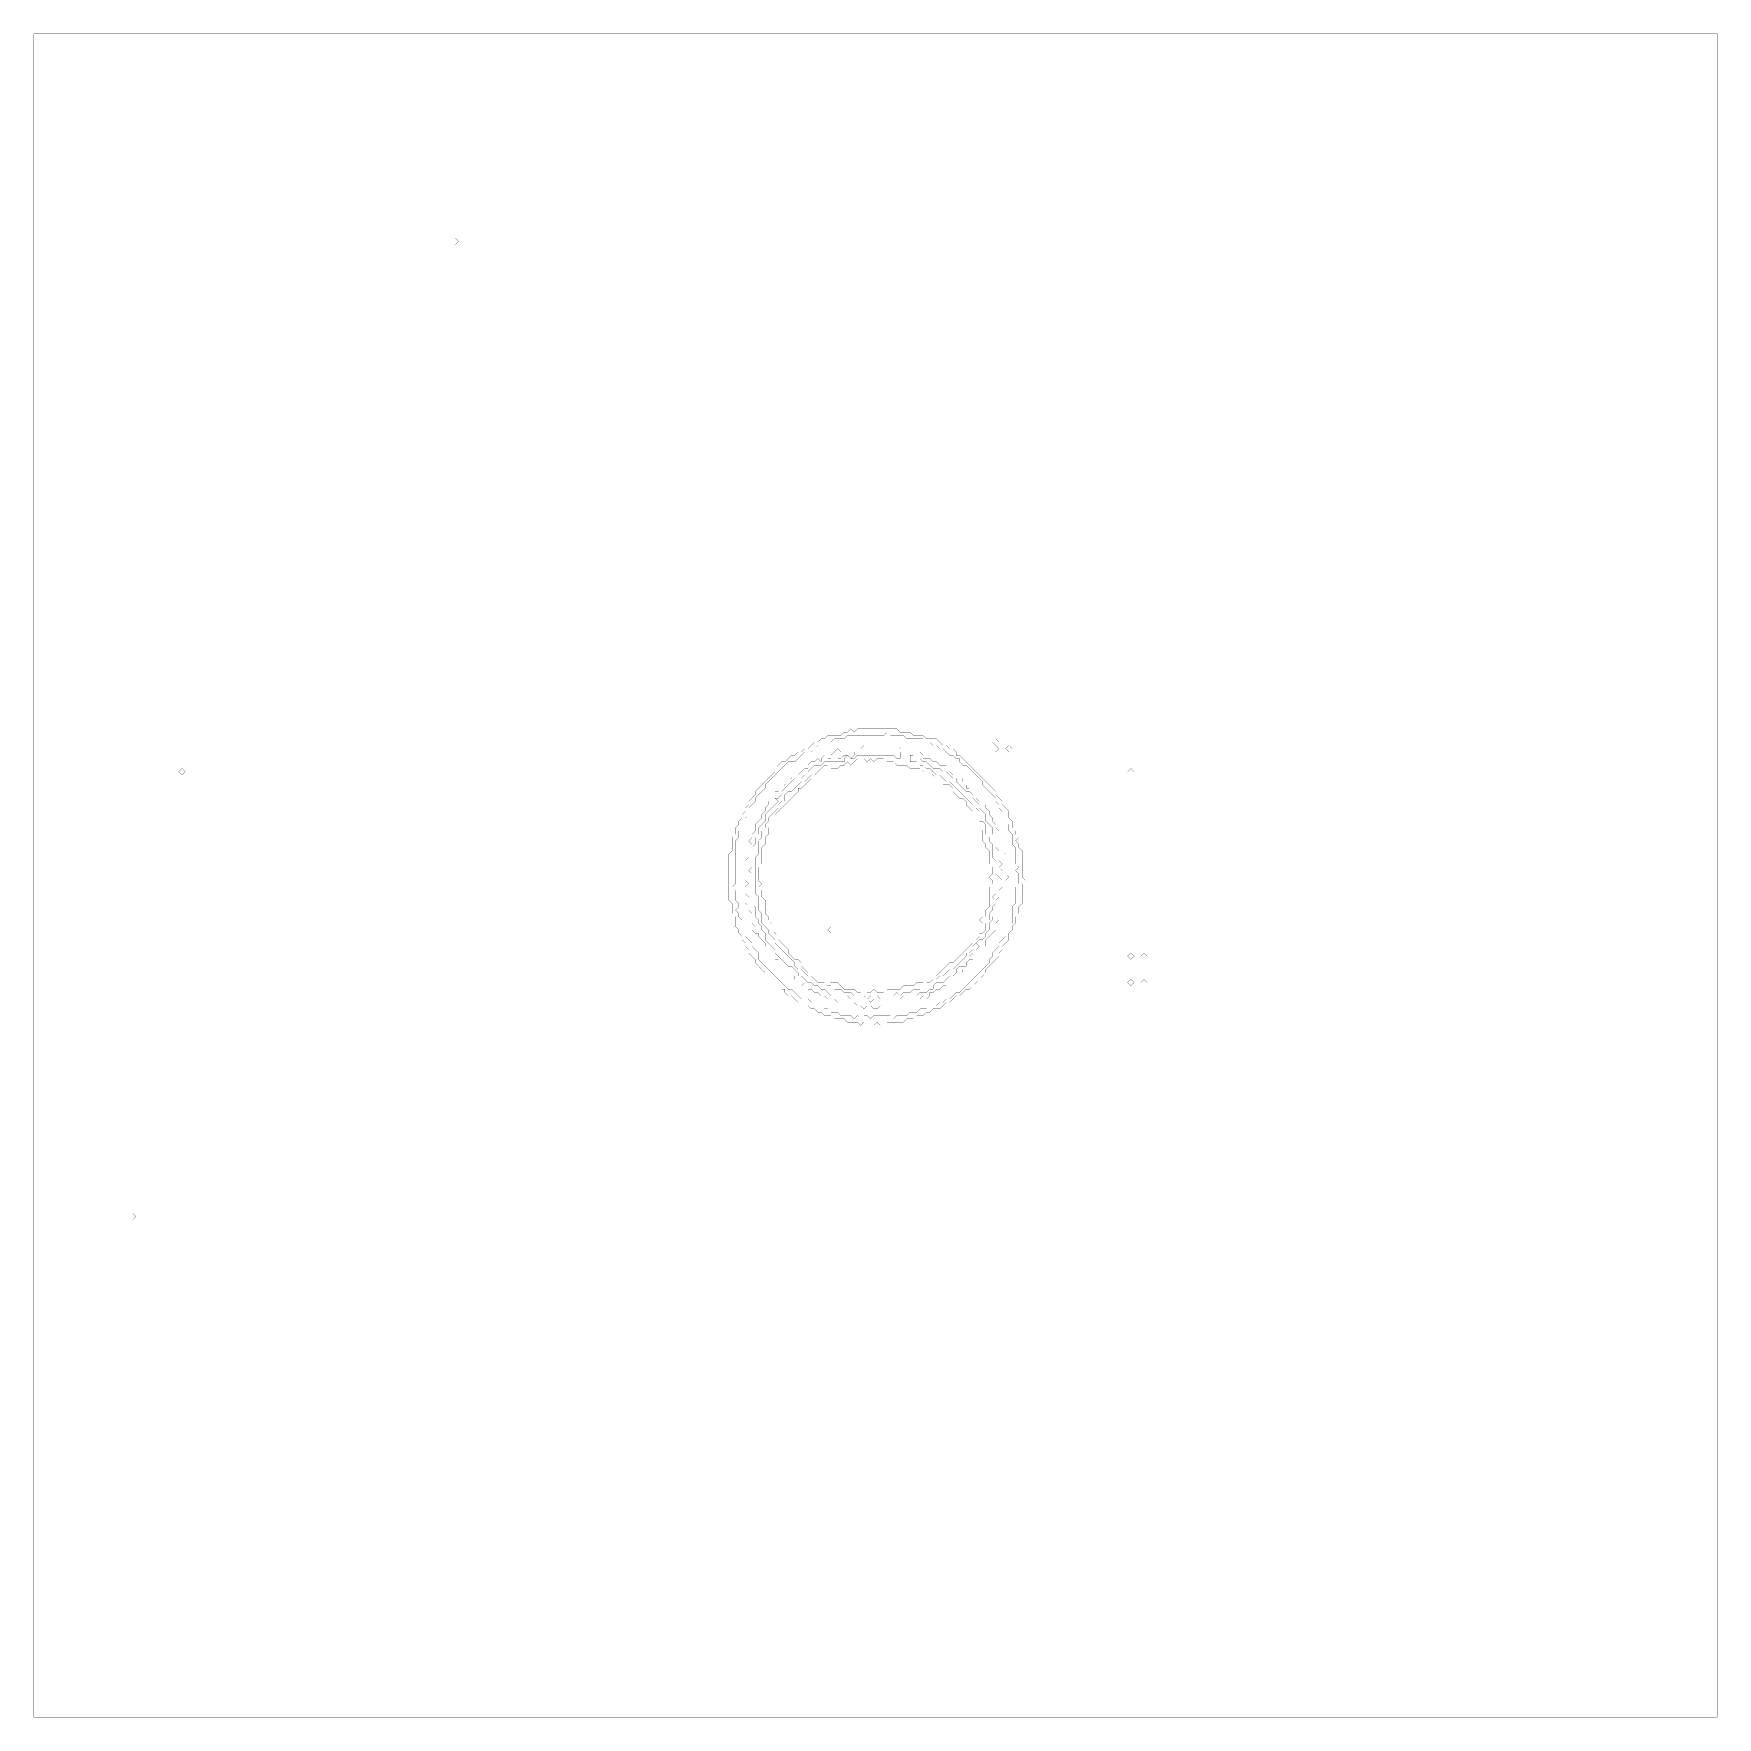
# Model space of a CAD drawing. Header units: metres. Extents: x 0 to 4985, y -4985 to 0.
import ezdxf

# ---------------------------------------------------------------- set-up
doc = ezdxf.new("R2010")
doc.units = ezdxf.units.M
doc.layers.add('conductor', color=1, linetype='Continuous')
doc.layers.add('substrate', color=5, linetype='Continuous')

msp = doc.modelspace()

# ---------------------------------------------------------------- linework, layer by layer
at = {"layer": 'conductor', "const_width": 0.5}
for points in [[(2526.8, -2068.2), (2517, -2078), (2507.3, -2078), (2497.5, -2078), (2487.7, -2078), (2478, -2078), (2468.2, -2078), (2458.5, -2078), (2448.7, -2078), (2439, -2078), (2429.2, -2078), (2419.5, -2078), (2409.7, -2078), (2399.9, -2087.8), (2390.2, -2087.8), (2380.4, -2087.8), (2370.7, -2087.8), (2360.9, -2097.5), (2351.2, -2097.5), (2341.4, -2107.3), (2331.7, -2107.3), (2321.9, -2107.3), (2312.1, -2117), (2302.4, -2126.8), (2292.6, -2126.8), (2282.9, -2126.8), (2273.1, -2136.5), (2263.4, -2146.3), (2253.6, -2156), (2243.8, -2156), (2234.1, -2156), (2224.3, -2165.8), (2214.6, -2175.6), (2204.8, -2185.3), (2195.1, -2195.1), (2185.3, -2204.8), (2175.6, -2214.6), (2165.8, -2224.3), (2165.8, -2234.1), (2156, -2243.8), (2146.3, -2253.6), (2136.5, -2263.4), (2136.5, -2273.1), (2126.8, -2282.9), (2117, -2292.6), (2117, -2302.4), (2117, -2312.1), (2107.3, -2321.9), (2107.3, -2331.7), (2097.5, -2341.4), (2097.5, -2351.2), (2087.8, -2360.9), (2087.8, -2370.7), (2087.8, -2380.4), (2078, -2390.2), (2078, -2399.9), (2078, -2409.7), (2078, -2419.5), (2078, -2429.2), (2078, -2439), (2078, -2448.7), (2078, -2458.5), (2078, -2468.2), (2078, -2478), (2078, -2487.7), (2078, -2497.5), (2078, -2507.3), (2078, -2517), (2068.2, -2526.8), (2078, -2536.5), (2078, -2546.3), (2078, -2556), (2078, -2565.8), (2087.8, -2575.5), (2087.8, -2585.3), (2078, -2595.1), (2087.8, -2604.8), (2087.8, -2614.6), (2097.5, -2624.3), (2097.5, -2634.1), (2097.5, -2643.8), (2107.3, -2653.6), (2107.3, -2663.3), (2107.3, -2673.1), (2117, -2682.9), (2126.8, -2692.6), (2126.8, -2702.4), (2136.5, -2712.1), (2146.3, -2721.9), (2146.3, -2731.6), (2146.3, -2741.4), (2156, -2751.2), (2165.8, -2760.9), (2175.6, -2770.7), (2185.3, -2780.4), (2195.1, -2790.2), (2204.8, -2799.9), (2214.6, -2809.7), (2224.3, -2819.4), (2234.1, -2829.2), (2243.8, -2829.2), (2253.6, -2839), (2263.4, -2848.7), (2273.1, -2858.5), (2282.9, -2858.5), (2292.6, -2858.5), (2302.4, -2868.2), (2312.1, -2868.2), (2321.9, -2878), (2331.7, -2878), (2341.4, -2887.7), (2351.2, -2887.7), (2360.9, -2897.5), (2370.7, -2897.5), (2380.4, -2897.5), (2390.2, -2907.2), (2399.9, -2907.2), (2409.7, -2907.2), (2419.5, -2907.2), (2429.2, -2917), (2439, -2907.2), (2448.7, -2917), (2458.5, -2907.2), (2468.2, -2907.2), (2478, -2917), (2487.7, -2907.2), (2497.5, -2907.2), (2507.3, -2907.2), (2517, -2907.2), (2526.8, -2907.2), (2536.5, -2907.2), (2546.3, -2917), (2556, -2907.2), (2565.8, -2907.2), (2575.5, -2907.2), (2585.3, -2907.2), (2595.1, -2897.5), (2604.8, -2897.5), (2614.6, -2897.5), (2624.3, -2887.7), (2634.1, -2887.7), (2643.8, -2887.7), (2653.6, -2878), (2663.3, -2878), (2673.1, -2878), (2682.9, -2868.2), (2692.6, -2868.2), (2702.4, -2858.5), (2712.1, -2858.5), (2721.9, -2848.7), (2731.6, -2839), (2741.4, -2839), (2751.2, -2829.2), (2760.9, -2819.4), (2770.7, -2809.7), (2780.4, -2799.9), (2790.2, -2790.2), (2799.9, -2780.4), (2809.7, -2770.7), (2819.4, -2760.9), (2829.2, -2751.2), (2829.2, -2741.4), (2839, -2731.6), (2839, -2721.9), (2848.7, -2712.1), (2858.5, -2702.4), (2858.5, -2692.6), (2868.2, -2682.9), (2878, -2673.1), (2878, -2663.3), (2878, -2653.6), (2887.7, -2643.8), (2897.5, -2634.1), (2897.5, -2624.3), (2897.5, -2614.6), (2897.5, -2604.8), (2897.5, -2595.1), (2897.5, -2585.3), (2907.2, -2575.5), (2907.2, -2565.8), (2907.2, -2556), (2907.2, -2546.3), (2907.2, -2536.5), (2907.2, -2526.8), (2917, -2517), (2917, -2507.3), (2917, -2497.5), (2917, -2487.7), (2907.2, -2478), (2917, -2468.2), (2907.2, -2458.5), (2907.2, -2448.7), (2907.2, -2439), (2907.2, -2429.2), (2907.2, -2419.5), (2907.2, -2409.7), (2897.5, -2399.9), (2897.5, -2390.2), (2897.5, -2380.4), (2897.5, -2370.7), (2887.7, -2360.9), (2887.7, -2351.2), (2887.7, -2341.4), (2878, -2331.7), (2878, -2321.9), (2868.2, -2312.1), (2868.2, -2302.4), (2858.5, -2292.6), (2858.5, -2282.9), (2848.7, -2273.1), (2848.7, -2263.4), (2839, -2253.6), (2829.2, -2243.8), (2819.4, -2234.1), (2809.7, -2224.3), (2809.7, -2214.6), (2799.9, -2204.8), (2790.2, -2195.1), (2780.4, -2185.3), (2770.7, -2175.6), (2760.9, -2165.8), (2751.2, -2165.8), (2741.4, -2156), (2741.4, -2146.3), (2731.6, -2146.3), (2721.9, -2136.5), (2712.1, -2136.5), (2702.4, -2126.8), (2692.6, -2117), (2682.9, -2117), (2673.1, -2107.3), (2663.3, -2107.3), (2653.6, -2097.5), (2643.8, -2097.5), (2634.1, -2087.8), (2624.3, -2087.8), (2614.6, -2087.8), (2604.8, -2087.8), (2595.1, -2087.8), (2585.3, -2087.8), (2575.5, -2078), (2565.8, -2078), (2556, -2078), (2546.3, -2078), (2536.5, -2078)], [(2448.7, -2117), (2458.5, -2107.3), (2468.2, -2107.3), (2478, -2107.3), (2487.7, -2107.3), (2497.5, -2117), (2507.3, -2107.3), (2517, -2107.3), (2526.8, -2107.3), (2536.5, -2107.3), (2546.3, -2107.3), (2556, -2107.3), (2565.8, -2117), (2575.5, -2117), (2585.3, -2126.8), (2595.1, -2126.8), (2604.8, -2126.8), (2614.6, -2126.8), (2624.3, -2126.8), (2634.1, -2136.5), (2634.1, -2146.3), (2643.8, -2146.3), (2653.6, -2146.3), (2663.3, -2156), (2673.1, -2156), (2682.9, -2165.8), (2692.6, -2165.8), (2702.4, -2165.8), (2712.1, -2175.6), (2712.1, -2185.3), (2721.9, -2195.1), (2731.6, -2195.1), (2741.4, -2195.1), (2751.2, -2204.8), (2751.2, -2214.6), (2760.9, -2224.3), (2760.9, -2234.1), (2770.7, -2234.1), (2780.4, -2243.8), (2790.2, -2253.6), (2790.2, -2263.4), (2799.9, -2273.1), (2809.7, -2273.1), (2819.4, -2282.9), (2819.4, -2292.6), (2829.2, -2302.4), (2829.2, -2312.1), (2839, -2321.9), (2839, -2331.7), (2848.7, -2341.4), (2848.7, -2351.2), (2858.5, -2360.9), (2858.5, -2370.7), (2858.5, -2380.4), (2858.5, -2390.2), (2868.2, -2399.9), (2868.2, -2409.7), (2868.2, -2419.5), (2878, -2429.2), (2878, -2439), (2878, -2448.7), (2878, -2458.5), (2878, -2468.2), (2878, -2478), (2878, -2487.7), (2887.7, -2497.5), (2878, -2507.3), (2878, -2517), (2878, -2526.8), (2878, -2536.5), (2878, -2546.3), (2878, -2556), (2868.2, -2565.8), (2868.2, -2575.5), (2868.2, -2585.3), (2858.5, -2595.1), (2858.5, -2604.8), (2858.5, -2614.6), (2858.5, -2624.3), (2848.7, -2634.1), (2848.7, -2643.8), (2848.7, -2653.6), (2839, -2663.3), (2829.2, -2673.1), (2819.4, -2682.9), (2819.4, -2692.6), (2819.4, -2702.4), (2809.7, -2712.1), (2799.9, -2721.9), (2799.9, -2731.6), (2790.2, -2741.4), (2780.4, -2751.2), (2770.7, -2760.9), (2760.9, -2770.7), (2751.2, -2770.7), (2751.2, -2780.4), (2741.4, -2790.2), (2731.6, -2790.2), (2721.9, -2799.9), (2712.1, -2809.7), (2702.4, -2819.4), (2692.6, -2819.4), (2682.9, -2829.2), (2673.1, -2829.2), (2663.3, -2839), (2653.6, -2839), (2653.6, -2848.7), (2643.8, -2858.5), (2634.1, -2848.7), (2624.3, -2858.5), (2614.6, -2858.5), (2604.8, -2858.5), (2595.1, -2858.5), (2585.3, -2868.2), (2575.5, -2868.2), (2565.8, -2878), (2556, -2878), (2546.3, -2878), (2536.5, -2878), (2526.8, -2878), (2517, -2878), (2507.3, -2878), (2497.5, -2868.2), (2507.3, -2878), (2497.5, -2887.7), (2487.7, -2887.7), (2478, -2878), (2468.2, -2878), (2458.5, -2887.7), (2448.7, -2878), (2439, -2878), (2429.2, -2868.2), (2419.5, -2868.2), (2409.7, -2878), (2399.9, -2868.2), (2390.2, -2868.2), (2380.4, -2868.2), (2370.7, -2858.5), (2360.9, -2858.5), (2351.2, -2858.5), (2341.4, -2848.7), (2331.7, -2848.7), (2321.9, -2839), (2312.1, -2839), (2302.4, -2829.2), (2292.6, -2829.2), (2282.9, -2819.4), (2282.9, -2809.7), (2273.1, -2819.4), (2263.4, -2809.7), (2253.6, -2799.9), (2253.6, -2790.2), (2243.8, -2780.4), (2234.1, -2780.4), (2224.3, -2770.7), (2214.6, -2760.9), (2204.8, -2751.2), (2204.8, -2741.4), (2195.1, -2741.4), (2185.3, -2731.6), (2185.3, -2721.9), (2175.6, -2712.1), (2165.8, -2702.4), (2165.8, -2692.6), (2156, -2682.9), (2146.3, -2673.1), (2146.3, -2663.3), (2136.5, -2663.3), (2126.8, -2653.6), (2136.5, -2643.8), (2126.8, -2634.1), (2126.8, -2624.3), (2126.8, -2614.6), (2126.8, -2604.8), (2117, -2595.1), (2117, -2585.3), (2107.3, -2575.5), (2117, -2565.8), (2117, -2556), (2107.3, -2546.3), (2107.3, -2536.5), (2107.3, -2526.8), (2117, -2517), (2107.3, -2507.3), (2107.3, -2497.5), (2107.3, -2487.7), (2107.3, -2478), (2107.3, -2468.2), (2107.3, -2458.5), (2107.3, -2448.7), (2117, -2439), (2117, -2429.2), (2117, -2419.5), (2117, -2409.7), (2126.8, -2399.9), (2117, -2390.2), (2126.8, -2380.4), (2126.8, -2370.7), (2136.5, -2360.9), (2136.5, -2351.2), (2136.5, -2341.4), (2146.3, -2331.7), (2156, -2321.9), (2156, -2312.1), (2165.8, -2302.4), (2165.8, -2292.6), (2175.6, -2282.9), (2175.6, -2273.1), (2185.3, -2263.4), (2185.3, -2253.6), (2195.1, -2243.8), (2204.8, -2243.8), (2214.6, -2234.1), (2224.3, -2224.3), (2234.1, -2214.6), (2243.8, -2204.8), (2253.6, -2195.1), (2263.4, -2195.1), (2273.1, -2185.3), (2282.9, -2175.6), (2292.6, -2175.6), (2292.6, -2165.8), (2302.4, -2156), (2312.1, -2156), (2321.9, -2146.3), (2331.7, -2156), (2331.7, -2146.3), (2341.4, -2136.5), (2351.2, -2146.3), (2360.9, -2146.3), (2360.9, -2136.5), (2370.7, -2126.8), (2380.4, -2117), (2390.2, -2126.8), (2399.9, -2126.8), (2409.7, -2126.8), (2419.5, -2117), (2429.2, -2117), (2439, -2117)], [(2439, -2146.3), (2429.2, -2156), (2419.5, -2165.8), (2409.7, -2156), (2399.9, -2165.8), (2390.2, -2165.8), (2380.4, -2175.6), (2370.7, -2175.6), (2360.9, -2175.6), (2351.2, -2185.3), (2341.4, -2185.3), (2331.7, -2195.1), (2321.9, -2204.8), (2312.1, -2204.8), (2302.4, -2204.8), (2292.6, -2214.6), (2282.9, -2224.3), (2273.1, -2234.1), (2263.4, -2234.1), (2263.4, -2243.8), (2253.6, -2253.6), (2243.8, -2263.4), (2234.1, -2273.1), (2224.3, -2282.9), (2214.6, -2292.6), (2204.8, -2302.4), (2195.1, -2312.1), (2195.1, -2321.9), (2185.3, -2331.7), (2185.3, -2341.4), (2175.6, -2351.2), (2175.6, -2360.9), (2175.6, -2370.7), (2165.8, -2380.4), (2165.8, -2390.2), (2165.8, -2399.9), (2156, -2409.7), (2156, -2419.5), (2156, -2429.2), (2156, -2439), (2156, -2448.7), (2156, -2458.5), (2146.3, -2468.2), (2146.3, -2478), (2146.3, -2487.7), (2146.3, -2497.5), (2146.3, -2507.3), (2156, -2517), (2146.3, -2526.8), (2156, -2536.5), (2156, -2546.3), (2156, -2556), (2165.8, -2565.8), (2165.8, -2575.5), (2165.8, -2585.3), (2165.8, -2595.1), (2165.8, -2604.8), (2175.6, -2614.6), (2175.6, -2624.3), (2185.3, -2634.1), (2185.3, -2643.8), (2185.3, -2653.6), (2195.1, -2663.3), (2204.8, -2673.1), (2204.8, -2682.9), (2214.6, -2692.6), (2224.3, -2702.4), (2234.1, -2712.1), (2234.1, -2721.9), (2243.8, -2731.6), (2253.6, -2741.4), (2263.4, -2741.4), (2273.1, -2751.2), (2273.1, -2760.9), (2282.9, -2770.7), (2292.6, -2780.4), (2302.4, -2780.4), (2312.1, -2780.4), (2321.9, -2790.2), (2331.7, -2790.2), (2341.4, -2799.9), (2351.2, -2799.9), (2360.9, -2809.7), (2370.7, -2809.7), (2380.4, -2809.7), (2390.2, -2819.4), (2399.9, -2829.2), (2409.7, -2829.2), (2419.5, -2829.2), (2429.2, -2829.2), (2439, -2839), (2448.7, -2839), (2458.5, -2829.2), (2468.2, -2839), (2478, -2839), (2487.7, -2829.2), (2497.5, -2839), (2507.3, -2839), (2517, -2839), (2526.8, -2829.2), (2536.5, -2829.2), (2546.3, -2829.2), (2556, -2829.2), (2565.8, -2829.2), (2575.5, -2819.4), (2585.3, -2819.4), (2595.1, -2819.4), (2604.8, -2819.4), (2614.6, -2809.7), (2624.3, -2809.7), (2634.1, -2809.7), (2643.8, -2799.9), (2653.6, -2790.2), (2663.3, -2790.2), (2673.1, -2790.2), (2682.9, -2780.4), (2692.6, -2770.7), (2702.4, -2760.9), (2712.1, -2751.2), (2721.9, -2751.2), (2731.6, -2741.4), (2741.4, -2731.6), (2751.2, -2721.9), (2760.9, -2712.1), (2770.7, -2702.4), (2780.4, -2692.6), (2780.4, -2682.9), (2780.4, -2673.1), (2790.2, -2663.3), (2790.2, -2653.6), (2799.9, -2643.8), (2809.7, -2634.1), (2799.9, -2624.3), (2809.7, -2614.6), (2819.4, -2614.6), (2819.4, -2604.8), (2819.4, -2595.1), (2829.2, -2585.3), (2829.2, -2575.5), (2829.2, -2565.8), (2829.2, -2556), (2829.2, -2546.3), (2829.2, -2536.5), (2829.2, -2526.8), (2839, -2517), (2839, -2507.3), (2829.2, -2497.5), (2839, -2487.7), (2839, -2478), (2839, -2468.2), (2829.2, -2458.5), (2829.2, -2448.7), (2829.2, -2439), (2829.2, -2429.2), (2829.2, -2419.5), (2819.4, -2409.7), (2819.4, -2399.9), (2809.7, -2390.2), (2809.7, -2380.4), (2809.7, -2370.7), (2809.7, -2360.9), (2799.9, -2351.2), (2799.9, -2341.4), (2790.2, -2331.7), (2790.2, -2321.9), (2780.4, -2312.1), (2780.4, -2302.4), (2770.7, -2292.6), (2760.9, -2282.9), (2760.9, -2273.1), (2751.2, -2263.4), (2741.4, -2263.4), (2731.6, -2253.6), (2721.9, -2243.8), (2721.9, -2234.1), (2712.1, -2224.3), (2702.4, -2224.3), (2692.6, -2224.3), (2682.9, -2214.6), (2673.1, -2204.8), (2663.3, -2195.1), (2653.6, -2185.3), (2643.8, -2185.3), (2634.1, -2185.3), (2624.3, -2175.6), (2614.6, -2175.6), (2604.8, -2175.6), (2595.1, -2175.6), (2585.3, -2165.8), (2575.5, -2165.8), (2565.8, -2165.8), (2556, -2165.8), (2546.3, -2156), (2536.5, -2156), (2526.8, -2156), (2517, -2146.3), (2507.3, -2146.3), (2497.5, -2146.3), (2487.7, -2156), (2478, -2146.3), (2468.2, -2156), (2458.5, -2146.3), (2448.7, -2156)], [(2351.2, -2653.6), (2360.9, -2643.8), (2370.7, -2653.6), (2360.9, -2663.3)]]:
    msp.add_lwpolyline(points, close=True, dxfattribs=at)
at = {"layer": 'substrate', "const_width": 0.5}
for points in [[(0, 0), (0, -9.8), (0, -19.5), (0, -29.3), (0, -39), (0, -48.8), (0, -58.5), (0, -68.3), (0, -78), (0, -87.8), (0, -97.6), (0, -107.3), (0, -117.1), (0, -126.8), (0, -136.6), (0, -146.3), (0, -156.1), (0, -165.8), (0, -175.6), (0, -185.4), (0, -195.1), (0, -204.9), (0, -214.6), (0, -224.4), (0, -234.1), (0, -243.9), (0, -253.7), (0, -263.4), (0, -273.2), (0, -282.9), (0, -292.7), (0, -302.4), (0, -312.2), (0, -321.9), (0, -331.7), (0, -341.5), (0, -351.2), (0, -361), (0, -370.7), (0, -380.5), (0, -390.2), (0, -400), (0, -409.7), (0, -419.5), (0, -429.3), (0, -439), (0, -448.8), (0, -458.5), (0, -468.3), (0, -478), (0, -487.8), (0, -497.5), (0, -507.3), (0, -517.1), (0, -526.8), (0, -536.6), (0, -546.3), (0, -556.1), (0, -565.8), (0, -575.6), (0, -585.4), (0, -595.1), (0, -604.9), (0, -614.6), (0, -624.4), (0, -634.1), (0, -643.9), (0, -653.6), (0, -663.4), (0, -673.2), (0, -682.9), (0, -692.7), (0, -702.4), (0, -712.2), (0, -721.9), (0, -731.7), (0, -741.4), (0, -751.2), (0, -761), (0, -770.7), (0, -780.5), (0, -790.2), (0, -800), (0, -809.7), (0, -819.5), (0, -829.2), (0, -839), (0, -848.8), (0, -858.5), (0, -868.3), (0, -878), (0, -887.8), (0, -897.5), (0, -907.3), (0, -917.1), (0, -926.8), (0, -936.6), (0, -946.3), (0, -956.1), (0, -965.8), (0, -975.6), (0, -985.3), (0, -995.1), (0, -1004.9), (0, -1014.6), (0, -1024.4), (0, -1034.1), (0, -1043.9), (0, -1053.6), (0, -1063.4), (0, -1073.1), (0, -1082.9), (0, -1092.7), (0, -1102.4), (0, -1112.2), (0, -1121.9), (0, -1131.7), (0, -1141.4), (0, -1151.2), (0, -1160.9), (0, -1170.7), (0, -1180.5), (0, -1190.2), (0, -1200), (0, -1209.7), (0, -1219.5), (0, -1229.2), (0, -1239), (0, -1248.8), (0, -1258.5), (0, -1268.3), (0, -1278), (0, -1287.8), (0, -1297.5), (0, -1307.3), (0, -1317), (0, -1326.8), (0, -1336.6), (0, -1346.3), (0, -1356.1), (0, -1365.8), (0, -1375.6), (0, -1385.3), (0, -1395.1), (0, -1404.8), (0, -1414.6), (0, -1424.4), (0, -1434.1), (0, -1443.9), (0, -1453.6), (0, -1463.4), (0, -1473.1), (0, -1482.9), (0, -1492.6), (0, -1502.4), (0, -1512.2), (0, -1521.9), (0, -1531.7), (0, -1541.4), (0, -1551.2), (0, -1560.9), (0, -1570.7), (0, -1580.4), (0, -1590.2), (0, -1600), (0, -1609.7), (0, -1619.5), (0, -1629.2), (0, -1639), (0, -1648.7), (0, -1658.5), (0, -1668.3), (0, -1678), (0, -1687.8), (0, -1697.5), (0, -1707.3), (0, -1717), (0, -1726.8), (0, -1736.5), (0, -1746.3), (0, -1756.1), (0, -1765.8), (0, -1775.6), (0, -1785.3), (0, -1795.1), (0, -1804.8), (0, -1814.6), (0, -1824.3), (0, -1834.1), (0, -1843.9), (0, -1853.6), (0, -1863.4), (0, -1873.1), (0, -1882.9), (0, -1892.6), (0, -1902.4), (0, -1912.1), (0, -1921.9), (0, -1931.7), (0, -1941.4), (0, -1951.2), (0, -1960.9), (0, -1970.7), (0, -1980.4), (0, -1990.2), (0, -2000), (0, -2009.7), (0, -2019.5), (0, -2029.2), (0, -2039), (0, -2048.7), (0, -2058.5), (0, -2068.2), (0, -2078), (0, -2087.8), (0, -2097.5), (0, -2107.3), (0, -2117), (0, -2126.8), (0, -2136.5), (0, -2146.3), (0, -2156), (0, -2165.8), (0, -2175.6), (0, -2185.3), (0, -2195.1), (0, -2204.8), (0, -2214.6), (0, -2224.3), (0, -2234.1), (0, -2243.8), (0, -2253.6), (0, -2263.4), (0, -2273.1), (0, -2282.9), (0, -2292.6), (0, -2302.4), (0, -2312.1), (0, -2321.9), (0, -2331.7), (0, -2341.4), (0, -2351.2), (0, -2360.9), (0, -2370.7), (0, -2380.4), (0, -2390.2), (0, -2399.9), (0, -2409.7), (0, -2419.5), (0, -2429.2), (0, -2439), (0, -2448.7), (0, -2458.5), (0, -2468.2), (0, -2478), (0, -2487.7), (0, -2497.5), (0, -2507.3), (0, -2517), (0, -2526.8), (0, -2536.5), (0, -2546.3), (0, -2556), (0, -2565.8), (0, -2575.5), (0, -2585.3), (0, -2595.1), (0, -2604.8), (0, -2614.6), (0, -2624.3), (0, -2634.1), (0, -2643.8), (0, -2653.6), (0, -2663.3), (0, -2673.1), (0, -2682.9), (0, -2692.6), (0, -2702.4), (0, -2712.1), (0, -2721.9), (0, -2731.6), (0, -2741.4), (0, -2751.2), (0, -2760.9), (0, -2770.7), (0, -2780.4), (0, -2790.2), (0, -2799.9), (0, -2809.7), (0, -2819.4), (0, -2829.2), (0, -2839), (0, -2848.7), (0, -2858.5), (0, -2868.2), (0, -2878), (0, -2887.7), (0, -2897.5), (0, -2907.2), (0, -2917), (0, -2926.8), (0, -2936.5), (0, -2946.3), (0, -2956), (0, -2965.8), (0, -2975.5), (0, -2985.3), (0, -2995), (0, -3004.8), (0, -3014.6), (0, -3024.3), (0, -3034.1), (0, -3043.8), (0, -3053.6), (0, -3063.3), (0, -3073.1), (0, -3082.9), (0, -3092.6), (0, -3102.4), (0, -3112.1), (0, -3121.9), (0, -3131.6), (0, -3141.4), (0, -3151.1), (0, -3160.9), (0, -3170.7), (0, -3180.4), (0, -3190.2), (0, -3199.9), (0, -3209.7), (0, -3219.4), (0, -3229.2), (0, -3238.9), (0, -3248.7), (0, -3258.5), (0, -3268.2), (0, -3278), (0, -3287.7), (0, -3297.5), (0, -3307.2), (0, -3317), (0, -3326.7), (0, -3336.5), (0, -3346.3), (0, -3356), (0, -3365.8), (0, -3375.5), (0, -3385.3), (0, -3395), (0, -3404.8), (0, -3414.6), (0, -3424.3), (0, -3434.1), (0, -3443.8), (0, -3453.6), (0, -3463.3), (0, -3473.1), (0, -3482.8), (0, -3492.6), (0, -3502.4), (0, -3512.1), (0, -3521.9), (0, -3531.6), (0, -3541.4), (0, -3551.1), (0, -3560.9), (0, -3570.6), (0, -3580.4), (0, -3590.2), (0, -3599.9), (0, -3609.7), (0, -3619.4), (0, -3629.2), (0, -3638.9), (0, -3648.7), (0, -3658.4), (0, -3668.2), (0, -3678), (0, -3687.7), (0, -3697.5), (0, -3707.2), (0, -3717), (0, -3726.7), (0, -3736.5), (0, -3746.2), (0, -3756), (0, -3765.8), (0, -3775.5), (0, -3785.3), (0, -3795), (0, -3804.8), (0, -3814.5), (0, -3824.3), (0, -3834.1), (0, -3843.8), (0, -3853.6), (0, -3863.3), (0, -3873.1), (0, -3882.8), (0, -3892.6), (0, -3902.3), (0, -3912.1), (0, -3921.9), (0, -3931.6), (0, -3941.4), (0, -3951.1), (0, -3960.9), (0, -3970.6), (0, -3980.4), (0, -3990.1), (0, -3999.9), (0, -4009.7), (0, -4019.4), (0, -4029.2), (0, -4038.9), (0, -4048.7), (0, -4058.4), (0, -4068.2), (0, -4077.9), (0, -4087.7), (0, -4097.5), (0, -4107.2), (0, -4117), (0, -4126.7), (0, -4136.5), (0, -4146.2), (0, -4156), (0, -4165.8), (0, -4175.5), (0, -4185.3), (0, -4195), (0, -4204.8), (0, -4214.5), (0, -4224.3), (0, -4234), (0, -4243.8), (0, -4253.6), (0, -4263.3), (0, -4273.1), (0, -4282.8), (0, -4292.6), (0, -4302.3), (0, -4312.1), (0, -4321.8), (0, -4331.6), (0, -4341.4), (0, -4351.1), (0, -4360.9), (0, -4370.6), (0, -4380.4), (0, -4390.1), (0, -4399.9), (0, -4409.6), (0, -4419.4), (0, -4429.2), (0, -4438.9), (0, -4448.7), (0, -4458.4), (0, -4468.2), (0, -4477.9), (0, -4487.7), (0, -4497.5), (0, -4507.2), (0, -4517), (0, -4526.7), (0, -4536.5), (0, -4546.2), (0, -4556), (0, -4565.7), (0, -4575.5), (0, -4585.3), (0, -4595), (0, -4604.8), (0, -4614.5), (0, -4624.3), (0, -4634), (0, -4643.8), (0, -4653.5), (0, -4663.3), (0, -4673.1), (0, -4682.8), (0, -4692.6), (0, -4702.3), (0, -4712.1), (0, -4721.8), (0, -4731.6), (0, -4741.3), (0, -4751.1), (0, -4760.9), (0, -4770.6), (0, -4780.4), (0, -4790.1), (0, -4799.9), (0, -4809.6), (0, -4819.4), (0, -4829.2), (0, -4838.9), (0, -4848.7), (0, -4858.4), (0, -4868.2), (0, -4877.9), (0, -4887.7), (0, -4897.4), (0, -4907.2), (0, -4917), (0, -4926.7), (0, -4936.5), (0, -4946.2), (0, -4956), (0, -4965.7), (0, -4975.5), (0, -4985.2), (9.8, -4985.2), (19.5, -4985.2), (29.3, -4985.2), (39, -4985.2), (48.8, -4985.2), (58.5, -4985.2), (68.3, -4985.2), (78, -4985.2), (87.8, -4985.2), (97.6, -4985.2), (107.3, -4985.2), (117.1, -4985.2), (126.8, -4985.2), (136.6, -4985.2), (146.3, -4985.2), (156.1, -4985.2), (165.8, -4985.2), (175.6, -4985.2), (185.4, -4985.2), (195.1, -4985.2), (204.9, -4985.2), (214.6, -4985.2), (224.4, -4985.2), (234.1, -4985.2), (243.9, -4985.2), (253.7, -4985.2), (263.4, -4985.2), (273.2, -4985.2), (282.9, -4985.2), (292.7, -4985.2), (302.4, -4985.2), (312.2, -4985.2), (321.9, -4985.2), (331.7, -4985.2), (341.5, -4985.2), (351.2, -4985.2), (361, -4985.2), (370.7, -4985.2), (380.5, -4985.2), (390.2, -4985.2), (400, -4985.2), (409.7, -4985.2), (419.5, -4985.2), (429.3, -4985.2), (439, -4985.2), (448.8, -4985.2), (458.5, -4985.2), (468.3, -4985.2), (478, -4985.2), (487.8, -4985.2), (497.5, -4985.2), (507.3, -4985.2), (517.1, -4985.2), (526.8, -4985.2), (536.6, -4985.2), (546.3, -4985.2), (556.1, -4985.2), (565.8, -4985.2), (575.6, -4985.2), (585.4, -4985.2), (595.1, -4985.2), (604.9, -4985.2), (614.6, -4985.2), (624.4, -4985.2), (634.1, -4985.2), (643.9, -4985.2), (653.6, -4985.2), (663.4, -4985.2), (673.2, -4985.2), (682.9, -4985.2), (692.7, -4985.2), (702.4, -4985.2), (712.2, -4985.2), (721.9, -4985.2), (731.7, -4985.2), (741.4, -4985.2), (751.2, -4985.2), (761, -4985.2), (770.7, -4985.2), (780.5, -4985.2), (790.2, -4985.2), (800, -4985.2), (809.7, -4985.2), (819.5, -4985.2), (829.2, -4985.2), (839, -4985.2), (848.8, -4985.2), (858.5, -4985.2), (868.3, -4985.2), (878, -4985.2), (887.8, -4985.2), (897.5, -4985.2), (907.3, -4985.2), (917.1, -4985.2), (926.8, -4985.2), (936.6, -4985.2), (946.3, -4985.2), (956.1, -4985.2), (965.8, -4985.2), (975.6, -4985.2), (985.3, -4985.2), (995.1, -4985.2), (1004.9, -4985.2), (1014.6, -4985.2), (1024.4, -4985.2), (1034.1, -4985.2), (1043.9, -4985.2), (1053.6, -4985.2), (1063.4, -4985.2), (1073.1, -4985.2), (1082.9, -4985.2), (1092.7, -4985.2), (1102.4, -4985.2), (1112.2, -4985.2), (1121.9, -4985.2), (1131.7, -4985.2), (1141.4, -4985.2), (1151.2, -4985.2), (1160.9, -4985.2), (1170.7, -4985.2), (1180.5, -4985.2), (1190.2, -4985.2), (1200, -4985.2), (1209.7, -4985.2), (1219.5, -4985.2), (1229.2, -4985.2), (1239, -4985.2), (1248.8, -4985.2), (1258.5, -4985.2), (1268.3, -4985.2), (1278, -4985.2), (1287.8, -4985.2), (1297.5, -4985.2), (1307.3, -4985.2), (1317, -4985.2), (1326.8, -4985.2), (1336.6, -4985.2), (1346.3, -4985.2), (1356.1, -4985.2), (1365.8, -4985.2), (1375.6, -4985.2), (1385.3, -4985.2), (1395.1, -4985.2), (1404.8, -4985.2), (1414.6, -4985.2), (1424.4, -4985.2), (1434.1, -4985.2), (1443.9, -4985.2), (1453.6, -4985.2), (1463.4, -4985.2), (1473.1, -4985.2), (1482.9, -4985.2), (1492.6, -4985.2), (1502.4, -4985.2), (1512.2, -4985.2), (1521.9, -4985.2), (1531.7, -4985.2), (1541.4, -4985.2), (1551.2, -4985.2), (1560.9, -4985.2), (1570.7, -4985.2), (1580.4, -4985.2), (1590.2, -4985.2), (1600, -4985.2), (1609.7, -4985.2), (1619.5, -4985.2), (1629.2, -4985.2), (1639, -4985.2), (1648.7, -4985.2), (1658.5, -4985.2), (1668.3, -4985.2), (1678, -4985.2), (1687.8, -4985.2), (1697.5, -4985.2), (1707.3, -4985.2), (1717, -4985.2), (1726.8, -4985.2), (1736.5, -4985.2), (1746.3, -4985.2), (1756.1, -4985.2), (1765.8, -4985.2), (1775.6, -4985.2), (1785.3, -4985.2), (1795.1, -4985.2), (1804.8, -4985.2), (1814.6, -4985.2), (1824.3, -4985.2), (1834.1, -4985.2), (1843.9, -4985.2), (1853.6, -4985.2), (1863.4, -4985.2), (1873.1, -4985.2), (1882.9, -4985.2), (1892.6, -4985.2), (1902.4, -4985.2), (1912.1, -4985.2), (1921.9, -4985.2), (1931.7, -4985.2), (1941.4, -4985.2), (1951.2, -4985.2), (1960.9, -4985.2), (1970.7, -4985.2), (1980.4, -4985.2), (1990.2, -4985.2), (2000, -4985.2), (2009.7, -4985.2), (2019.5, -4985.2), (2029.2, -4985.2), (2039, -4985.2), (2048.7, -4985.2), (2058.5, -4985.2), (2068.2, -4985.2), (2078, -4985.2), (2087.8, -4985.2), (2097.5, -4985.2), (2107.3, -4985.2), (2117, -4985.2), (2126.8, -4985.2), (2136.5, -4985.2), (2146.3, -4985.2), (2156, -4985.2), (2165.8, -4985.2), (2175.6, -4985.2), (2185.3, -4985.2), (2195.1, -4985.2), (2204.8, -4985.2), (2214.6, -4985.2), (2224.3, -4985.2), (2234.1, -4985.2), (2243.8, -4985.2), (2253.6, -4985.2), (2263.4, -4985.2), (2273.1, -4985.2), (2282.9, -4985.2), (2292.6, -4985.2), (2302.4, -4985.2), (2312.1, -4985.2), (2321.9, -4985.2), (2331.7, -4985.2), (2341.4, -4985.2), (2351.2, -4985.2), (2360.9, -4985.2), (2370.7, -4985.2), (2380.4, -4985.2), (2390.2, -4985.2), (2399.9, -4985.2), (2409.7, -4985.2), (2419.5, -4985.2), (2429.2, -4985.2), (2439, -4985.2), (2448.7, -4985.2), (2458.5, -4985.2), (2468.2, -4985.2), (2478, -4985.2), (2487.7, -4985.2), (2497.5, -4985.2), (2507.3, -4985.2), (2517, -4985.2), (2526.8, -4985.2), (2536.5, -4985.2), (2546.3, -4985.2), (2556, -4985.2), (2565.8, -4985.2), (2575.5, -4985.2), (2585.3, -4985.2), (2595.1, -4985.2), (2604.8, -4985.2), (2614.6, -4985.2), (2624.3, -4985.2), (2634.1, -4985.2), (2643.8, -4985.2), (2653.6, -4985.2), (2663.3, -4985.2), (2673.1, -4985.2), (2682.9, -4985.2), (2692.6, -4985.2), (2702.4, -4985.2), (2712.1, -4985.2), (2721.9, -4985.2), (2731.6, -4985.2), (2741.4, -4985.2), (2751.2, -4985.2), (2760.9, -4985.2), (2770.7, -4985.2), (2780.4, -4985.2), (2790.2, -4985.2), (2799.9, -4985.2), (2809.7, -4985.2), (2819.4, -4985.2), (2829.2, -4985.2), (2839, -4985.2), (2848.7, -4985.2), (2858.5, -4985.2), (2868.2, -4985.2), (2878, -4985.2), (2887.7, -4985.2), (2897.5, -4985.2), (2907.2, -4985.2), (2917, -4985.2), (2926.8, -4985.2), (2936.5, -4985.2), (2946.3, -4985.2), (2956, -4985.2), (2965.8, -4985.2), (2975.5, -4985.2), (2985.3, -4985.2), (2995, -4985.2), (3004.8, -4985.2), (3014.6, -4985.2), (3024.3, -4985.2), (3034.1, -4985.2), (3043.8, -4985.2), (3053.6, -4985.2), (3063.3, -4985.2), (3073.1, -4985.2), (3082.9, -4985.2), (3092.6, -4985.2), (3102.4, -4985.2), (3112.1, -4985.2), (3121.9, -4985.2), (3131.6, -4985.2), (3141.4, -4985.2), (3151.1, -4985.2), (3160.9, -4985.2), (3170.7, -4985.2), (3180.4, -4985.2), (3190.2, -4985.2), (3199.9, -4985.2), (3209.7, -4985.2), (3219.4, -4985.2), (3229.2, -4985.2), (3238.9, -4985.2), (3248.7, -4985.2), (3258.5, -4985.2), (3268.2, -4985.2), (3278, -4985.2), (3287.7, -4985.2), (3297.5, -4985.2), (3307.2, -4985.2), (3317, -4985.2), (3326.7, -4985.2), (3336.5, -4985.2), (3346.3, -4985.2), (3356, -4985.2), (3365.8, -4985.2), (3375.5, -4985.2), (3385.3, -4985.2), (3395, -4985.2), (3404.8, -4985.2), (3414.6, -4985.2), (3424.3, -4985.2), (3434.1, -4985.2), (3443.8, -4985.2), (3453.6, -4985.2), (3463.3, -4985.2), (3473.1, -4985.2), (3482.8, -4985.2), (3492.6, -4985.2), (3502.4, -4985.2), (3512.1, -4985.2), (3521.9, -4985.2), (3531.6, -4985.2), (3541.4, -4985.2), (3551.1, -4985.2), (3560.9, -4985.2), (3570.6, -4985.2), (3580.4, -4985.2), (3590.2, -4985.2), (3599.9, -4985.2), (3609.7, -4985.2), (3619.4, -4985.2), (3629.2, -4985.2), (3638.9, -4985.2), (3648.7, -4985.2), (3658.4, -4985.2), (3668.2, -4985.2), (3678, -4985.2), (3687.7, -4985.2), (3697.5, -4985.2), (3707.2, -4985.2), (3717, -4985.2), (3726.7, -4985.2), (3736.5, -4985.2), (3746.2, -4985.2), (3756, -4985.2), (3765.8, -4985.2), (3775.5, -4985.2), (3785.3, -4985.2), (3795, -4985.2), (3804.8, -4985.2), (3814.5, -4985.2), (3824.3, -4985.2), (3834.1, -4985.2), (3843.8, -4985.2), (3853.6, -4985.2), (3863.3, -4985.2), (3873.1, -4985.2), (3882.8, -4985.2), (3892.6, -4985.2), (3902.3, -4985.2), (3912.1, -4985.2), (3921.9, -4985.2), (3931.6, -4985.2), (3941.4, -4985.2), (3951.1, -4985.2), (3960.9, -4985.2), (3970.6, -4985.2), (3980.4, -4985.2), (3990.1, -4985.2), (3999.9, -4985.2), (4009.7, -4985.2), (4019.4, -4985.2), (4029.2, -4985.2), (4038.9, -4985.2), (4048.7, -4985.2), (4058.4, -4985.2), (4068.2, -4985.2), (4077.9, -4985.2), (4087.7, -4985.2), (4097.5, -4985.2), (4107.2, -4985.2), (4117, -4985.2), (4126.7, -4985.2), (4136.5, -4985.2), (4146.2, -4985.2), (4156, -4985.2), (4165.8, -4985.2), (4175.5, -4985.2), (4185.3, -4985.2), (4195, -4985.2), (4204.8, -4985.2), (4214.5, -4985.2), (4224.3, -4985.2), (4234, -4985.2), (4243.8, -4985.2), (4253.6, -4985.2), (4263.3, -4985.2), (4273.1, -4985.2), (4282.8, -4985.2), (4292.6, -4985.2), (4302.3, -4985.2), (4312.1, -4985.2), (4321.8, -4985.2), (4331.6, -4985.2), (4341.4, -4985.2), (4351.1, -4985.2), (4360.9, -4985.2), (4370.6, -4985.2), (4380.4, -4985.2), (4390.1, -4985.2), (4399.9, -4985.2), (4409.6, -4985.2), (4419.4, -4985.2), (4429.2, -4985.2), (4438.9, -4985.2), (4448.7, -4985.2), (4458.4, -4985.2), (4468.2, -4985.2), (4477.9, -4985.2), (4487.7, -4985.2), (4497.5, -4985.2), (4507.2, -4985.2), (4517, -4985.2), (4526.7, -4985.2), (4536.5, -4985.2), (4546.2, -4985.2), (4556, -4985.2), (4565.7, -4985.2), (4575.5, -4985.2), (4585.3, -4985.2), (4595, -4985.2), (4604.8, -4985.2), (4614.5, -4985.2), (4624.3, -4985.2), (4634, -4985.2), (4643.8, -4985.2), (4653.5, -4985.2), (4663.3, -4985.2), (4673.1, -4985.2), (4682.8, -4985.2), (4692.6, -4985.2), (4702.3, -4985.2), (4712.1, -4985.2), (4721.8, -4985.2), (4731.6, -4985.2), (4741.3, -4985.2), (4751.1, -4985.2), (4760.9, -4985.2), (4770.6, -4985.2), (4780.4, -4985.2), (4790.1, -4985.2), (4799.9, -4985.2), (4809.6, -4985.2), (4819.4, -4985.2), (4829.2, -4985.2), (4838.9, -4985.2), (4848.7, -4985.2), (4858.4, -4985.2), (4868.2, -4985.2), (4877.9, -4985.2), (4887.7, -4985.2), (4897.4, -4985.2), (4907.2, -4985.2), (4917, -4985.2), (4926.7, -4985.2), (4936.5, -4985.2), (4946.2, -4985.2), (4956, -4985.2), (4965.7, -4985.2), (4975.5, -4985.2), (4985.2, -4985.2), (4985.2, -4975.5), (4985.2, -4965.7), (4985.2, -4956), (4985.2, -4946.2), (4985.2, -4936.5), (4985.2, -4926.7), (4985.2, -4917), (4985.2, -4907.2), (4985.2, -4897.4), (4985.2, -4887.7), (4985.2, -4877.9), (4985.2, -4868.2), (4985.2, -4858.4), (4985.2, -4848.7), (4985.2, -4838.9), (4985.2, -4829.2), (4985.2, -4819.4), (4985.2, -4809.6), (4985.2, -4799.9), (4985.2, -4790.1), (4985.2, -4780.4), (4985.2, -4770.6), (4985.2, -4760.9), (4985.2, -4751.1), (4985.2, -4741.3), (4985.2, -4731.6), (4985.2, -4721.8), (4985.2, -4712.1), (4985.2, -4702.3), (4985.2, -4692.6), (4985.2, -4682.8), (4985.2, -4673.1), (4985.2, -4663.3), (4985.2, -4653.5), (4985.2, -4643.8), (4985.2, -4634), (4985.2, -4624.3), (4985.2, -4614.5), (4985.2, -4604.8), (4985.2, -4595), (4985.2, -4585.3), (4985.2, -4575.5), (4985.2, -4565.7), (4985.2, -4556), (4985.2, -4546.2), (4985.2, -4536.5), (4985.2, -4526.7), (4985.2, -4517), (4985.2, -4507.2), (4985.2, -4497.5), (4985.2, -4487.7), (4985.2, -4477.9), (4985.2, -4468.2), (4985.2, -4458.4), (4985.2, -4448.7), (4985.2, -4438.9), (4985.2, -4429.2), (4985.2, -4419.4), (4985.2, -4409.6), (4985.2, -4399.9), (4985.2, -4390.1), (4985.2, -4380.4), (4985.2, -4370.6), (4985.2, -4360.9), (4985.2, -4351.1), (4985.2, -4341.4), (4985.2, -4331.6), (4985.2, -4321.8), (4985.2, -4312.1), (4985.2, -4302.3), (4985.2, -4292.6), (4985.2, -4282.8), (4985.2, -4273.1), (4985.2, -4263.3), (4985.2, -4253.6), (4985.2, -4243.8), (4985.2, -4234), (4985.2, -4224.3), (4985.2, -4214.5), (4985.2, -4204.8), (4985.2, -4195), (4985.2, -4185.3), (4985.2, -4175.5), (4985.2, -4165.8), (4985.2, -4156), (4985.2, -4146.2), (4985.2, -4136.5), (4985.2, -4126.7), (4985.2, -4117), (4985.2, -4107.2), (4985.2, -4097.5), (4985.2, -4087.7), (4985.2, -4077.9), (4985.2, -4068.2), (4985.2, -4058.4), (4985.2, -4048.7), (4985.2, -4038.9), (4985.2, -4029.2), (4985.2, -4019.4), (4985.2, -4009.7), (4985.2, -3999.9), (4985.2, -3990.1), (4985.2, -3980.4), (4985.2, -3970.6), (4985.2, -3960.9), (4985.2, -3951.1), (4985.2, -3941.4), (4985.2, -3931.6), (4985.2, -3921.9), (4985.2, -3912.1), (4985.2, -3902.3), (4985.2, -3892.6), (4985.2, -3882.8), (4985.2, -3873.1), (4985.2, -3863.3), (4985.2, -3853.6), (4985.2, -3843.8), (4985.2, -3834.1), (4985.2, -3824.3), (4985.2, -3814.5), (4985.2, -3804.8), (4985.2, -3795), (4985.2, -3785.3), (4985.2, -3775.5), (4985.2, -3765.8), (4985.2, -3756), (4985.2, -3746.2), (4985.2, -3736.5), (4985.2, -3726.7), (4985.2, -3717), (4985.2, -3707.2), (4985.2, -3697.5), (4985.2, -3687.7), (4985.2, -3678), (4985.2, -3668.2), (4985.2, -3658.4), (4985.2, -3648.7), (4985.2, -3638.9), (4985.2, -3629.2), (4985.2, -3619.4), (4985.2, -3609.7), (4985.2, -3599.9), (4985.2, -3590.2), (4985.2, -3580.4), (4985.2, -3570.6), (4985.2, -3560.9), (4985.2, -3551.1), (4985.2, -3541.4), (4985.2, -3531.6), (4985.2, -3521.9), (4985.2, -3512.1), (4985.2, -3502.4), (4985.2, -3492.6), (4985.2, -3482.8), (4985.2, -3473.1), (4985.2, -3463.3), (4985.2, -3453.6), (4985.2, -3443.8), (4985.2, -3434.1), (4985.2, -3424.3), (4985.2, -3414.6), (4985.2, -3404.8), (4985.2, -3395), (4985.2, -3385.3), (4985.2, -3375.5), (4985.2, -3365.8), (4985.2, -3356), (4985.2, -3346.3), (4985.2, -3336.5), (4985.2, -3326.7), (4985.2, -3317), (4985.2, -3307.2), (4985.2, -3297.5), (4985.2, -3287.7), (4985.2, -3278), (4985.2, -3268.2), (4985.2, -3258.5), (4985.2, -3248.7), (4985.2, -3238.9), (4985.2, -3229.2), (4985.2, -3219.4), (4985.2, -3209.7), (4985.2, -3199.9), (4985.2, -3190.2), (4985.2, -3180.4), (4985.2, -3170.7), (4985.2, -3160.9), (4985.2, -3151.1), (4985.2, -3141.4), (4985.2, -3131.6), (4985.2, -3121.9), (4985.2, -3112.1), (4985.2, -3102.4), (4985.2, -3092.6), (4985.2, -3082.9), (4985.2, -3073.1), (4985.2, -3063.3), (4985.2, -3053.6), (4985.2, -3043.8), (4985.2, -3034.1), (4985.2, -3024.3), (4985.2, -3014.6), (4985.2, -3004.8), (4985.2, -2995), (4985.2, -2985.3), (4985.2, -2975.5), (4985.2, -2965.8), (4985.2, -2956), (4985.2, -2946.3), (4985.2, -2936.5), (4985.2, -2926.8), (4985.2, -2917), (4985.2, -2907.2), (4985.2, -2897.5), (4985.2, -2887.7), (4985.2, -2878), (4985.2, -2868.2), (4985.2, -2858.5), (4985.2, -2848.7), (4985.2, -2839), (4985.2, -2829.2), (4985.2, -2819.4), (4985.2, -2809.7), (4985.2, -2799.9), (4985.2, -2790.2), (4985.2, -2780.4), (4985.2, -2770.7), (4985.2, -2760.9), (4985.2, -2751.2), (4985.2, -2741.4), (4985.2, -2731.6), (4985.2, -2721.9), (4985.2, -2712.1), (4985.2, -2702.4), (4985.2, -2692.6), (4985.2, -2682.9), (4985.2, -2673.1), (4985.2, -2663.3), (4985.2, -2653.6), (4985.2, -2643.8), (4985.2, -2634.1), (4985.2, -2624.3), (4985.2, -2614.6), (4985.2, -2604.8), (4985.2, -2595.1), (4985.2, -2585.3), (4985.2, -2575.5), (4985.2, -2565.8), (4985.2, -2556), (4985.2, -2546.3), (4985.2, -2536.5), (4985.2, -2526.8), (4985.2, -2517), (4985.2, -2507.3), (4985.2, -2497.5), (4985.2, -2487.7), (4985.2, -2478), (4985.2, -2468.2), (4985.2, -2458.5), (4985.2, -2448.7), (4985.2, -2439), (4985.2, -2429.2), (4985.2, -2419.5), (4985.2, -2409.7), (4985.2, -2399.9), (4985.2, -2390.2), (4985.2, -2380.4), (4985.2, -2370.7), (4985.2, -2360.9), (4985.2, -2351.2), (4985.2, -2341.4), (4985.2, -2331.7), (4985.2, -2321.9), (4985.2, -2312.1), (4985.2, -2302.4), (4985.2, -2292.6), (4985.2, -2282.9), (4985.2, -2273.1), (4985.2, -2263.4), (4985.2, -2253.6), (4985.2, -2243.8), (4985.2, -2234.1), (4985.2, -2224.3), (4985.2, -2214.6), (4985.2, -2204.8), (4985.2, -2195.1), (4985.2, -2185.3), (4985.2, -2175.6), (4985.2, -2165.8), (4985.2, -2156), (4985.2, -2146.3), (4985.2, -2136.5), (4985.2, -2126.8), (4985.2, -2117), (4985.2, -2107.3), (4985.2, -2097.5), (4985.2, -2087.8), (4985.2, -2078), (4985.2, -2068.2), (4985.2, -2058.5), (4985.2, -2048.7), (4985.2, -2039), (4985.2, -2029.2), (4985.2, -2019.5), (4985.2, -2009.7), (4985.2, -2000), (4985.2, -1990.2), (4985.2, -1980.4), (4985.2, -1970.7), (4985.2, -1960.9), (4985.2, -1951.2), (4985.2, -1941.4), (4985.2, -1931.7), (4985.2, -1921.9), (4985.2, -1912.1), (4985.2, -1902.4), (4985.2, -1892.6), (4985.2, -1882.9), (4985.2, -1873.1), (4985.2, -1863.4), (4985.2, -1853.6), (4985.2, -1843.9), (4985.2, -1834.1), (4985.2, -1824.3), (4985.2, -1814.6), (4985.2, -1804.8), (4985.2, -1795.1), (4985.2, -1785.3), (4985.2, -1775.6), (4985.2, -1765.8), (4985.2, -1756.1), (4985.2, -1746.3), (4985.2, -1736.5), (4985.2, -1726.8), (4985.2, -1717), (4985.2, -1707.3), (4985.2, -1697.5), (4985.2, -1687.8), (4985.2, -1678), (4985.2, -1668.3), (4985.2, -1658.5), (4985.2, -1648.7), (4985.2, -1639), (4985.2, -1629.2), (4985.2, -1619.5), (4985.2, -1609.7), (4985.2, -1600), (4985.2, -1590.2), (4985.2, -1580.4), (4985.2, -1570.7), (4985.2, -1560.9), (4985.2, -1551.2), (4985.2, -1541.4), (4985.2, -1531.7), (4985.2, -1521.9), (4985.2, -1512.2), (4985.2, -1502.4), (4985.2, -1492.6), (4985.2, -1482.9), (4985.2, -1473.1), (4985.2, -1463.4), (4985.2, -1453.6), (4985.2, -1443.9), (4985.2, -1434.1), (4985.2, -1424.4), (4985.2, -1414.6), (4985.2, -1404.8), (4985.2, -1395.1), (4985.2, -1385.3), (4985.2, -1375.6), (4985.2, -1365.8), (4985.2, -1356.1), (4985.2, -1346.3), (4985.2, -1336.6), (4985.2, -1326.8), (4985.2, -1317), (4985.2, -1307.3), (4985.2, -1297.5), (4985.2, -1287.8), (4985.2, -1278), (4985.2, -1268.3), (4985.2, -1258.5), (4985.2, -1248.8), (4985.2, -1239), (4985.2, -1229.2), (4985.2, -1219.5), (4985.2, -1209.7), (4985.2, -1200), (4985.2, -1190.2), (4985.2, -1180.5), (4985.2, -1170.7), (4985.2, -1160.9), (4985.2, -1151.2), (4985.2, -1141.4), (4985.2, -1131.7), (4985.2, -1121.9), (4985.2, -1112.2), (4985.2, -1102.4), (4985.2, -1092.7), (4985.2, -1082.9), (4985.2, -1073.1), (4985.2, -1063.4), (4985.2, -1053.6), (4985.2, -1043.9), (4985.2, -1034.1), (4985.2, -1024.4), (4985.2, -1014.6), (4985.2, -1004.9), (4985.2, -995.1), (4985.2, -985.3), (4985.2, -975.6), (4985.2, -965.8), (4985.2, -956.1), (4985.2, -946.3), (4985.2, -936.6), (4985.2, -926.8), (4985.2, -917.1), (4985.2, -907.3), (4985.2, -897.5), (4985.2, -887.8), (4985.2, -878), (4985.2, -868.3), (4985.2, -858.5), (4985.2, -848.8), (4985.2, -839), (4985.2, -829.2), (4985.2, -819.5), (4985.2, -809.7), (4985.2, -800), (4985.2, -790.2), (4985.2, -780.5), (4985.2, -770.7), (4985.2, -761), (4985.2, -751.2), (4985.2, -741.4), (4985.2, -731.7), (4985.2, -721.9), (4985.2, -712.2), (4985.2, -702.4), (4985.2, -692.7), (4985.2, -682.9), (4985.2, -673.2), (4985.2, -663.4), (4985.2, -653.6), (4985.2, -643.9), (4985.2, -634.1), (4985.2, -624.4), (4985.2, -614.6), (4985.2, -604.9), (4985.2, -595.1), (4985.2, -585.4), (4985.2, -575.6), (4985.2, -565.8), (4985.2, -556.1), (4985.2, -546.3), (4985.2, -536.6), (4985.2, -526.8), (4985.2, -517.1), (4985.2, -507.3), (4985.2, -497.5), (4985.2, -487.8), (4985.2, -478), (4985.2, -468.3), (4985.2, -458.5), (4985.2, -448.8), (4985.2, -439), (4985.2, -429.3), (4985.2, -419.5), (4985.2, -409.7), (4985.2, -400), (4985.2, -390.2), (4985.2, -380.5), (4985.2, -370.7), (4985.2, -361), (4985.2, -351.2), (4985.2, -341.5), (4985.2, -331.7), (4985.2, -321.9), (4985.2, -312.2), (4985.2, -302.4), (4985.2, -292.7), (4985.2, -282.9), (4985.2, -273.2), (4985.2, -263.4), (4985.2, -253.7), (4985.2, -243.9), (4985.2, -234.1), (4985.2, -224.4), (4985.2, -214.6), (4985.2, -204.9), (4985.2, -195.1), (4985.2, -185.4), (4985.2, -175.6), (4985.2, -165.8), (4985.2, -156.1), (4985.2, -146.3), (4985.2, -136.6), (4985.2, -126.8), (4985.2, -117.1), (4985.2, -107.3), (4985.2, -97.6), (4985.2, -87.8), (4985.2, -78), (4985.2, -68.3), (4985.2, -58.5), (4985.2, -48.8), (4985.2, -39), (4985.2, -29.3), (4985.2, -19.5), (4985.2, -9.8), (4985.2, 0), (4975.5, 0), (4965.7, 0), (4956, 0), (4946.2, 0), (4936.5, 0), (4926.7, 0), (4917, 0), (4907.2, 0), (4897.4, 0), (4887.7, 0), (4877.9, 0), (4868.2, 0), (4858.4, 0), (4848.7, 0), (4838.9, 0), (4829.2, 0), (4819.4, 0), (4809.6, 0), (4799.9, 0), (4790.1, 0), (4780.4, 0), (4770.6, 0), (4760.9, 0), (4751.1, 0), (4741.3, 0), (4731.6, 0), (4721.8, 0), (4712.1, 0), (4702.3, 0), (4692.6, 0), (4682.8, 0), (4673.1, 0), (4663.3, 0), (4653.5, 0), (4643.8, 0), (4634, 0), (4624.3, 0), (4614.5, 0), (4604.8, 0), (4595, 0), (4585.3, 0), (4575.5, 0), (4565.7, 0), (4556, 0), (4546.2, 0), (4536.5, 0), (4526.7, 0), (4517, 0), (4507.2, 0), (4497.5, 0), (4487.7, 0), (4477.9, 0), (4468.2, 0), (4458.4, 0), (4448.7, 0), (4438.9, 0), (4429.2, 0), (4419.4, 0), (4409.6, 0), (4399.9, 0), (4390.1, 0), (4380.4, 0), (4370.6, 0), (4360.9, 0), (4351.1, 0), (4341.4, 0), (4331.6, 0), (4321.8, 0), (4312.1, 0), (4302.3, 0), (4292.6, 0), (4282.8, 0), (4273.1, 0), (4263.3, 0), (4253.6, 0), (4243.8, 0), (4234, 0), (4224.3, 0), (4214.5, 0), (4204.8, 0), (4195, 0), (4185.3, 0), (4175.5, 0), (4165.8, 0), (4156, 0), (4146.2, 0), (4136.5, 0), (4126.7, 0), (4117, 0), (4107.2, 0), (4097.5, 0), (4087.7, 0), (4077.9, 0), (4068.2, 0), (4058.4, 0), (4048.7, 0), (4038.9, 0), (4029.2, 0), (4019.4, 0), (4009.7, 0), (3999.9, 0), (3990.1, 0), (3980.4, 0), (3970.6, 0), (3960.9, 0), (3951.1, 0), (3941.4, 0), (3931.6, 0), (3921.9, 0), (3912.1, 0), (3902.3, 0), (3892.6, 0), (3882.8, 0), (3873.1, 0), (3863.3, 0), (3853.6, 0), (3843.8, 0), (3834.1, 0), (3824.3, 0), (3814.5, 0), (3804.8, 0), (3795, 0), (3785.3, 0), (3775.5, 0), (3765.8, 0), (3756, 0), (3746.2, 0), (3736.5, 0), (3726.7, 0), (3717, 0), (3707.2, 0), (3697.5, 0), (3687.7, 0), (3678, 0), (3668.2, 0), (3658.4, 0), (3648.7, 0), (3638.9, 0), (3629.2, 0), (3619.4, 0), (3609.7, 0), (3599.9, 0), (3590.2, 0), (3580.4, 0), (3570.6, 0), (3560.9, 0), (3551.1, 0), (3541.4, 0), (3531.6, 0), (3521.9, 0), (3512.1, 0), (3502.4, 0), (3492.6, 0), (3482.8, 0), (3473.1, 0), (3463.3, 0), (3453.6, 0), (3443.8, 0), (3434.1, 0), (3424.3, 0), (3414.6, 0), (3404.8, 0), (3395, 0), (3385.3, 0), (3375.5, 0), (3365.8, 0), (3356, 0), (3346.3, 0), (3336.5, 0), (3326.7, 0), (3317, 0), (3307.2, 0), (3297.5, 0), (3287.7, 0), (3278, 0), (3268.2, 0), (3258.5, 0), (3248.7, 0), (3238.9, 0), (3229.2, 0), (3219.4, 0), (3209.7, 0), (3199.9, 0), (3190.2, 0), (3180.4, 0), (3170.7, 0), (3160.9, 0), (3151.1, 0), (3141.4, 0), (3131.6, 0), (3121.9, 0), (3112.1, 0), (3102.4, 0), (3092.6, 0), (3082.9, 0), (3073.1, 0), (3063.3, 0), (3053.6, 0), (3043.8, 0), (3034.1, 0), (3024.3, 0), (3014.6, 0), (3004.8, 0), (2995, 0), (2985.3, 0), (2975.5, 0), (2965.8, 0), (2956, 0), (2946.3, 0), (2936.5, 0), (2926.8, 0), (2917, 0), (2907.2, 0), (2897.5, 0), (2887.7, 0), (2878, 0), (2868.2, 0), (2858.5, 0), (2848.7, 0), (2839, 0), (2829.2, 0), (2819.4, 0), (2809.7, 0), (2799.9, 0), (2790.2, 0), (2780.4, 0), (2770.7, 0), (2760.9, 0), (2751.2, 0), (2741.4, 0), (2731.6, 0), (2721.9, 0), (2712.1, 0), (2702.4, 0), (2692.6, 0), (2682.9, 0), (2673.1, 0), (2663.3, 0), (2653.6, 0), (2643.8, 0), (2634.1, 0), (2624.3, 0), (2614.6, 0), (2604.8, 0), (2595.1, 0), (2585.3, 0), (2575.5, 0), (2565.8, 0), (2556, 0), (2546.3, 0), (2536.5, 0), (2526.8, 0), (2517, 0), (2507.3, 0), (2497.5, 0), (2487.7, 0), (2478, 0), (2468.2, 0), (2458.5, 0), (2448.7, 0), (2439, 0), (2429.2, 0), (2419.5, 0), (2409.7, 0), (2399.9, 0), (2390.2, 0), (2380.4, 0), (2370.7, 0), (2360.9, 0), (2351.2, 0), (2341.4, 0), (2331.7, 0), (2321.9, 0), (2312.1, 0), (2302.4, 0), (2292.6, 0), (2282.9, 0), (2273.1, 0), (2263.4, 0), (2253.6, 0), (2243.8, 0), (2234.1, 0), (2224.3, 0), (2214.6, 0), (2204.8, 0), (2195.1, 0), (2185.3, 0), (2175.6, 0), (2165.8, 0), (2156, 0), (2146.3, 0), (2136.5, 0), (2126.8, 0), (2117, 0), (2107.3, 0), (2097.5, 0), (2087.8, 0), (2078, 0), (2068.2, 0), (2058.5, 0), (2048.7, 0), (2039, 0), (2029.2, 0), (2019.5, 0), (2009.7, 0), (2000, 0), (1990.2, 0), (1980.4, 0), (1970.7, 0), (1960.9, 0), (1951.2, 0), (1941.4, 0), (1931.7, 0), (1921.9, 0), (1912.1, 0), (1902.4, 0), (1892.6, 0), (1882.9, 0), (1873.1, 0), (1863.4, 0), (1853.6, 0), (1843.9, 0), (1834.1, 0), (1824.3, 0), (1814.6, 0), (1804.8, 0), (1795.1, 0), (1785.3, 0), (1775.6, 0), (1765.8, 0), (1756.1, 0), (1746.3, 0), (1736.5, 0), (1726.8, 0), (1717, 0), (1707.3, 0), (1697.5, 0), (1687.8, 0), (1678, 0), (1668.3, 0), (1658.5, 0), (1648.7, 0), (1639, 0), (1629.2, 0), (1619.5, 0), (1609.7, 0), (1600, 0), (1590.2, 0), (1580.4, 0), (1570.7, 0), (1560.9, 0), (1551.2, 0), (1541.4, 0), (1531.7, 0), (1521.9, 0), (1512.2, 0), (1502.4, 0), (1492.6, 0), (1482.9, 0), (1473.1, 0), (1463.4, 0), (1453.6, 0), (1443.9, 0), (1434.1, 0), (1424.4, 0), (1414.6, 0), (1404.8, 0), (1395.1, 0), (1385.3, 0), (1375.6, 0), (1365.8, 0), (1356.1, 0), (1346.3, 0), (1336.6, 0), (1326.8, 0), (1317, 0), (1307.3, 0), (1297.5, 0), (1287.8, 0), (1278, 0), (1268.3, 0), (1258.5, 0), (1248.8, 0), (1239, 0), (1229.2, 0), (1219.5, 0), (1209.7, 0), (1200, 0), (1190.2, 0), (1180.5, 0), (1170.7, 0), (1160.9, 0), (1151.2, 0), (1141.4, 0), (1131.7, 0), (1121.9, 0), (1112.2, 0), (1102.4, 0), (1092.7, 0), (1082.9, 0), (1073.1, 0), (1063.4, 0), (1053.6, 0), (1043.9, 0), (1034.1, 0), (1024.4, 0), (1014.6, 0), (1004.9, 0), (995.1, 0), (985.3, 0), (975.6, 0), (965.8, 0), (956.1, 0), (946.3, 0), (936.6, 0), (926.8, 0), (917.1, 0), (907.3, 0), (897.5, 0), (887.8, 0), (878, 0), (868.3, 0), (858.5, 0), (848.8, 0), (839, 0), (829.2, 0), (819.5, 0), (809.7, 0), (800, 0), (790.2, 0), (780.5, 0), (770.7, 0), (761, 0), (751.2, 0), (741.4, 0), (731.7, 0), (721.9, 0), (712.2, 0), (702.4, 0), (692.7, 0), (682.9, 0), (673.2, 0), (663.4, 0), (653.6, 0), (643.9, 0), (634.1, 0), (624.4, 0), (614.6, 0), (604.9, 0), (595.1, 0), (585.4, 0), (575.6, 0), (565.8, 0), (556.1, 0), (546.3, 0), (536.6, 0), (526.8, 0), (517.1, 0), (507.3, 0), (497.5, 0), (487.8, 0), (478, 0), (468.3, 0), (458.5, 0), (448.8, 0), (439, 0), (429.3, 0), (419.5, 0), (409.7, 0), (400, 0), (390.2, 0), (380.5, 0), (370.7, 0), (361, 0), (351.2, 0), (341.5, 0), (331.7, 0), (321.9, 0), (312.2, 0), (302.4, 0), (292.7, 0), (282.9, 0), (273.2, 0), (263.4, 0), (253.7, 0), (243.9, 0), (234.1, 0), (224.4, 0), (214.6, 0), (204.9, 0), (195.1, 0), (185.4, 0), (175.6, 0), (165.8, 0), (156.1, 0), (146.3, 0), (136.6, 0), (126.8, 0), (117.1, 0), (107.3, 0), (97.6, 0), (87.8, 0), (78, 0), (68.3, 0), (58.5, 0), (48.8, 0), (39, 0), (29.3, 0), (19.5, 0), (9.8, 0)], [(1239, -614.6), (1248.8, -604.9), (1258.5, -614.6), (1248.8, -624.4)], [(2409.7, -2068.2), (2419.5, -2058.5), (2429.2, -2068.2), (2439, -2058.5), (2448.7, -2058.5), (2458.5, -2058.5), (2468.2, -2058.5), (2478, -2058.5), (2487.7, -2058.5), (2497.5, -2058.5), (2507.3, -2058.5), (2517, -2058.5), (2526.8, -2058.5), (2536.5, -2058.5), (2546.3, -2058.5), (2556, -2058.5), (2565.8, -2068.2), (2575.5, -2068.2), (2585.3, -2068.2), (2595.1, -2068.2), (2604.8, -2078), (2614.6, -2078), (2624.3, -2078), (2634.1, -2078), (2643.8, -2087.8), (2653.6, -2087.8), (2663.3, -2087.8), (2673.1, -2087.8), (2682.9, -2097.5), (2692.6, -2107.3), (2702.4, -2107.3), (2712.1, -2117), (2721.9, -2117), (2731.6, -2126.8), (2731.6, -2136.5), (2741.4, -2136.5), (2751.2, -2146.3), (2760.9, -2156), (2770.7, -2165.8), (2780.4, -2175.6), (2790.2, -2185.3), (2799.9, -2195.1), (2809.7, -2204.8), (2819.4, -2214.6), (2829.2, -2224.3), (2839, -2234.1), (2848.7, -2243.8), (2848.7, -2253.6), (2858.5, -2263.4), (2868.2, -2273.1), (2868.2, -2282.9), (2878, -2292.6), (2887.7, -2302.4), (2887.7, -2312.1), (2887.7, -2321.9), (2897.5, -2331.7), (2897.5, -2341.4), (2897.5, -2351.2), (2907.2, -2360.9), (2907.2, -2370.7), (2917, -2380.4), (2907.2, -2390.2), (2917, -2399.9), (2917, -2409.7), (2926.8, -2419.5), (2926.8, -2429.2), (2926.8, -2439), (2926.8, -2448.7), (2926.8, -2458.5), (2926.8, -2468.2), (2926.8, -2478), (2926.8, -2487.7), (2926.8, -2497.5), (2936.5, -2507.3), (2926.8, -2517), (2926.8, -2526.8), (2926.8, -2536.5), (2926.8, -2546.3), (2926.8, -2556), (2926.8, -2565.8), (2926.8, -2575.5), (2917, -2585.3), (2917, -2595.1), (2917, -2604.8), (2907.2, -2614.6), (2907.2, -2624.3), (2907.2, -2634.1), (2897.5, -2643.8), (2897.5, -2653.6), (2887.7, -2663.3), (2887.7, -2673.1), (2887.7, -2682.9), (2878, -2692.6), (2868.2, -2702.4), (2868.2, -2712.1), (2858.5, -2721.9), (2858.5, -2731.6), (2848.7, -2741.4), (2839, -2751.2), (2829.2, -2760.9), (2819.4, -2770.7), (2819.4, -2780.4), (2809.7, -2790.2), (2799.9, -2799.9), (2790.2, -2809.7), (2780.4, -2819.4), (2770.7, -2829.2), (2760.9, -2829.2), (2751.2, -2839), (2741.4, -2848.7), (2731.6, -2848.7), (2721.9, -2858.5), (2712.1, -2868.2), (2702.4, -2868.2), (2692.6, -2878), (2682.9, -2887.7), (2673.1, -2887.7), (2663.3, -2887.7), (2653.6, -2897.5), (2643.8, -2897.5), (2634.1, -2907.2), (2624.3, -2907.2), (2614.6, -2907.2), (2604.8, -2917), (2595.1, -2917), (2585.3, -2917), (2575.5, -2926.8), (2565.8, -2926.8), (2556, -2926.8), (2546.3, -2926.8), (2536.5, -2926.8), (2526.8, -2926.8), (2517, -2936.5), (2507.3, -2936.5), (2497.5, -2926.8), (2487.7, -2936.5), (2478, -2936.5), (2468.2, -2936.5), (2458.5, -2926.8), (2448.7, -2936.5), (2439, -2926.8), (2429.2, -2926.8), (2419.5, -2926.8), (2409.7, -2926.8), (2399.9, -2917), (2390.2, -2917), (2380.4, -2917), (2370.7, -2917), (2360.9, -2907.2), (2351.2, -2907.2), (2341.4, -2907.2), (2331.7, -2897.5), (2321.9, -2897.5), (2312.1, -2887.7), (2302.4, -2887.7), (2292.6, -2878), (2292.6, -2868.2), (2282.9, -2868.2), (2273.1, -2868.2), (2263.4, -2868.2), (2253.6, -2858.5), (2243.8, -2848.7), (2234.1, -2848.7), (2224.3, -2839), (2224.3, -2829.2), (2214.6, -2829.2), (2204.8, -2819.4), (2195.1, -2809.7), (2185.3, -2799.9), (2175.6, -2790.2), (2165.8, -2780.4), (2156, -2770.7), (2146.3, -2760.9), (2136.5, -2751.2), (2136.5, -2741.4), (2126.8, -2731.6), (2117, -2721.9), (2117, -2712.1), (2107.3, -2702.4), (2107.3, -2692.6), (2097.5, -2682.9), (2097.5, -2673.1), (2087.8, -2663.3), (2087.8, -2653.6), (2078, -2643.8), (2078, -2634.1), (2078, -2624.3), (2078, -2614.6), (2068.2, -2604.8), (2068.2, -2595.1), (2068.2, -2585.3), (2068.2, -2575.5), (2058.5, -2565.8), (2058.5, -2556), (2058.5, -2546.3), (2058.5, -2536.5), (2058.5, -2526.8), (2058.5, -2517), (2058.5, -2507.3), (2058.5, -2497.5), (2058.5, -2487.7), (2058.5, -2478), (2058.5, -2468.2), (2058.5, -2458.5), (2058.5, -2448.7), (2058.5, -2439), (2058.5, -2429.2), (2068.2, -2419.5), (2068.2, -2409.7), (2068.2, -2399.9), (2068.2, -2390.2), (2068.2, -2380.4), (2078, -2370.7), (2078, -2360.9), (2078, -2351.2), (2087.8, -2341.4), (2087.8, -2331.7), (2097.5, -2321.9), (2097.5, -2312.1), (2107.3, -2302.4), (2107.3, -2292.6), (2117, -2282.9), (2117, -2273.1), (2126.8, -2263.4), (2136.5, -2253.6), (2136.5, -2243.8), (2146.3, -2234.1), (2156, -2224.3), (2165.8, -2214.6), (2175.6, -2204.8), (2185.3, -2195.1), (2195.1, -2185.3), (2195.1, -2175.6), (2204.8, -2165.8), (2214.6, -2156), (2224.3, -2156), (2234.1, -2146.3), (2243.8, -2136.5), (2253.6, -2136.5), (2263.4, -2126.8), (2273.1, -2126.8), (2282.9, -2117), (2292.6, -2117), (2302.4, -2107.3), (2312.1, -2097.5), (2321.9, -2097.5), (2331.7, -2087.8), (2341.4, -2087.8), (2351.2, -2078), (2360.9, -2078), (2370.7, -2078), (2380.4, -2078), (2390.2, -2078), (2399.9, -2068.2)], [(2839, -2097.5), (2848.7, -2087.8), (2858.5, -2097.5), (2848.7, -2107.3)], [(2429.2, -2126.8), (2429.2, -2136.5), (2419.5, -2146.3), (2409.7, -2136.5), (2399.9, -2136.5), (2390.2, -2146.3), (2380.4, -2146.3), (2370.7, -2156), (2360.9, -2156), (2351.2, -2156), (2341.4, -2156), (2331.7, -2165.8), (2321.9, -2165.8), (2312.1, -2165.8), (2302.4, -2175.6), (2292.6, -2185.3), (2282.9, -2185.3), (2282.9, -2195.1), (2273.1, -2204.8), (2263.4, -2204.8), (2253.6, -2204.8), (2243.8, -2214.6), (2234.1, -2224.3), (2224.3, -2234.1), (2214.6, -2243.8), (2214.6, -2253.6), (2204.8, -2263.4), (2195.1, -2263.4), (2204.8, -2273.1), (2195.1, -2282.9), (2185.3, -2292.6), (2175.6, -2302.4), (2165.8, -2312.1), (2165.8, -2321.9), (2165.8, -2331.7), (2156, -2341.4), (2146.3, -2351.2), (2146.3, -2360.9), (2146.3, -2370.7), (2136.5, -2380.4), (2136.5, -2390.2), (2136.5, -2399.9), (2126.8, -2409.7), (2126.8, -2419.5), (2126.8, -2429.2), (2126.8, -2439), (2126.8, -2448.7), (2126.8, -2458.5), (2126.8, -2468.2), (2117, -2478), (2126.8, -2487.7), (2117, -2497.5), (2126.8, -2507.3), (2126.8, -2517), (2126.8, -2526.8), (2126.8, -2536.5), (2126.8, -2546.3), (2126.8, -2556), (2126.8, -2565.8), (2126.8, -2575.5), (2136.5, -2585.3), (2136.5, -2595.1), (2136.5, -2604.8), (2136.5, -2614.6), (2146.3, -2624.3), (2146.3, -2634.1), (2156, -2643.8), (2156, -2653.6), (2165.8, -2663.3), (2165.8, -2673.1), (2165.8, -2682.9), (2175.6, -2692.6), (2185.3, -2702.4), (2195.1, -2712.1), (2195.1, -2721.9), (2204.8, -2731.6), (2214.6, -2741.4), (2224.3, -2751.2), (2234.1, -2760.9), (2243.8, -2760.9), (2253.6, -2770.7), (2263.4, -2780.4), (2263.4, -2790.2), (2273.1, -2790.2), (2282.9, -2799.9), (2292.6, -2809.7), (2302.4, -2809.7), (2312.1, -2819.4), (2321.9, -2819.4), (2331.7, -2829.2), (2341.4, -2829.2), (2351.2, -2839), (2360.9, -2848.7), (2370.7, -2848.7), (2380.4, -2848.7), (2390.2, -2848.7), (2399.9, -2848.7), (2409.7, -2848.7), (2419.5, -2858.5), (2429.2, -2858.5), (2439, -2858.5), (2448.7, -2858.5), (2458.5, -2858.5), (2468.2, -2858.5), (2478, -2868.2), (2487.7, -2858.5), (2497.5, -2858.5), (2507.3, -2858.5), (2517, -2858.5), (2526.8, -2858.5), (2536.5, -2858.5), (2546.3, -2858.5), (2556, -2858.5), (2565.8, -2858.5), (2575.5, -2848.7), (2585.3, -2848.7), (2595.1, -2848.7), (2604.8, -2848.7), (2614.6, -2848.7), (2624.3, -2839), (2634.1, -2839), (2643.8, -2839), (2653.6, -2829.2), (2663.3, -2829.2), (2663.3, -2819.4), (2673.1, -2809.7), (2682.9, -2809.7), (2692.6, -2809.7), (2702.4, -2799.9), (2712.1, -2790.2), (2721.9, -2790.2), (2731.6, -2780.4), (2731.6, -2770.7), (2741.4, -2760.9), (2751.2, -2760.9), (2760.9, -2760.9), (2760.9, -2751.2), (2770.7, -2741.4), (2780.4, -2741.4), (2770.7, -2731.6), (2780.4, -2721.9), (2790.2, -2721.9), (2790.2, -2712.1), (2799.9, -2702.4), (2790.2, -2692.6), (2799.9, -2682.9), (2809.7, -2682.9), (2819.4, -2673.1), (2819.4, -2663.3), (2829.2, -2653.6), (2829.2, -2643.8), (2829.2, -2634.1), (2839, -2624.3), (2839, -2614.6), (2848.7, -2604.8), (2848.7, -2595.1), (2848.7, -2585.3), (2848.7, -2575.5), (2848.7, -2565.8), (2858.5, -2556), (2858.5, -2546.3), (2858.5, -2536.5), (2868.2, -2526.8), (2868.2, -2517), (2868.2, -2507.3), (2858.5, -2497.5), (2868.2, -2487.7), (2868.2, -2478), (2858.5, -2468.2), (2868.2, -2458.5), (2858.5, -2448.7), (2858.5, -2439), (2858.5, -2429.2), (2858.5, -2419.5), (2848.7, -2409.7), (2848.7, -2399.9), (2848.7, -2390.2), (2848.7, -2380.4), (2839, -2370.7), (2839, -2360.9), (2839, -2351.2), (2829.2, -2341.4), (2819.4, -2331.7), (2819.4, -2321.9), (2819.4, -2312.1), (2809.7, -2302.4), (2799.9, -2292.6), (2799.9, -2282.9), (2790.2, -2273.1), (2780.4, -2263.4), (2780.4, -2253.6), (2770.7, -2243.8), (2760.9, -2243.8), (2751.2, -2234.1), (2741.4, -2224.3), (2731.6, -2214.6), (2731.6, -2204.8), (2721.9, -2204.8), (2712.1, -2195.1), (2702.4, -2185.3), (2692.6, -2185.3), (2682.9, -2175.6), (2673.1, -2175.6), (2663.3, -2175.6), (2653.6, -2165.8), (2643.8, -2156), (2634.1, -2156), (2624.3, -2146.3), (2614.6, -2156), (2604.8, -2146.3), (2604.8, -2136.5), (2595.1, -2136.5), (2595.1, -2146.3), (2595.1, -2156), (2604.8, -2156), (2614.6, -2156), (2624.3, -2165.8), (2634.1, -2165.8), (2643.8, -2175.6), (2653.6, -2175.6), (2663.3, -2185.3), (2673.1, -2195.1), (2682.9, -2195.1), (2692.6, -2204.8), (2702.4, -2214.6), (2712.1, -2214.6), (2721.9, -2224.3), (2731.6, -2234.1), (2741.4, -2243.8), (2751.2, -2253.6), (2760.9, -2263.4), (2770.7, -2273.1), (2780.4, -2282.9), (2780.4, -2292.6), (2790.2, -2292.6), (2799.9, -2302.4), (2799.9, -2312.1), (2799.9, -2321.9), (2799.9, -2331.7), (2809.7, -2331.7), (2819.4, -2341.4), (2819.4, -2351.2), (2819.4, -2360.9), (2819.4, -2370.7), (2829.2, -2380.4), (2829.2, -2390.2), (2839, -2399.9), (2839, -2409.7), (2839, -2419.5), (2839, -2429.2), (2839, -2439), (2848.7, -2448.7), (2848.7, -2458.5), (2848.7, -2468.2), (2848.7, -2478), (2848.7, -2487.7), (2858.5, -2497.5), (2848.7, -2507.3), (2848.7, -2517), (2848.7, -2526.8), (2848.7, -2536.5), (2848.7, -2546.3), (2839, -2556), (2848.7, -2565.8), (2848.7, -2575.5), (2839, -2585.3), (2839, -2595.1), (2829.2, -2604.8), (2829.2, -2614.6), (2829.2, -2624.3), (2819.4, -2634.1), (2819.4, -2643.8), (2819.4, -2653.6), (2809.7, -2663.3), (2799.9, -2663.3), (2799.9, -2673.1), (2790.2, -2682.9), (2790.2, -2692.6), (2780.4, -2702.4), (2780.4, -2712.1), (2770.7, -2721.9), (2760.9, -2721.9), (2760.9, -2731.6), (2751.2, -2741.4), (2741.4, -2751.2), (2731.6, -2760.9), (2721.9, -2770.7), (2712.1, -2770.7), (2702.4, -2780.4), (2692.6, -2790.2), (2682.9, -2790.2), (2673.1, -2799.9), (2663.3, -2799.9), (2653.6, -2809.7), (2643.8, -2809.7), (2634.1, -2819.4), (2624.3, -2829.2), (2614.6, -2829.2), (2604.8, -2829.2), (2595.1, -2839), (2585.3, -2839), (2575.5, -2839), (2565.8, -2848.7), (2556, -2839), (2546.3, -2848.7), (2536.5, -2848.7), (2526.8, -2848.7), (2517, -2848.7), (2507.3, -2858.5), (2497.5, -2848.7), (2487.7, -2848.7), (2478, -2848.7), (2468.2, -2858.5), (2458.5, -2848.7), (2448.7, -2848.7), (2439, -2848.7), (2429.2, -2848.7), (2419.5, -2839), (2409.7, -2839), (2399.9, -2839), (2390.2, -2829.2), (2380.4, -2829.2), (2370.7, -2829.2), (2360.9, -2819.4), (2351.2, -2819.4), (2341.4, -2809.7), (2331.7, -2809.7), (2321.9, -2809.7), (2312.1, -2799.9), (2302.4, -2790.2), (2292.6, -2790.2), (2282.9, -2780.4), (2273.1, -2770.7), (2263.4, -2770.7), (2253.6, -2760.9), (2253.6, -2751.2), (2243.8, -2741.4), (2234.1, -2731.6), (2224.3, -2721.9), (2214.6, -2712.1), (2204.8, -2702.4), (2195.1, -2692.6), (2195.1, -2682.9), (2185.3, -2673.1), (2175.6, -2663.3), (2175.6, -2653.6), (2165.8, -2643.8), (2156, -2634.1), (2156, -2624.3), (2156, -2614.6), (2156, -2604.8), (2146.3, -2595.1), (2146.3, -2585.3), (2146.3, -2575.5), (2146.3, -2565.8), (2146.3, -2556), (2136.5, -2546.3), (2136.5, -2536.5), (2136.5, -2526.8), (2136.5, -2517), (2136.5, -2507.3), (2136.5, -2497.5), (2136.5, -2487.7), (2136.5, -2478), (2136.5, -2468.2), (2136.5, -2458.5), (2136.5, -2448.7), (2136.5, -2439), (2146.3, -2429.2), (2146.3, -2419.5), (2146.3, -2409.7), (2146.3, -2399.9), (2146.3, -2390.2), (2156, -2380.4), (2156, -2370.7), (2156, -2360.9), (2165.8, -2351.2), (2165.8, -2341.4), (2175.6, -2331.7), (2175.6, -2321.9), (2185.3, -2312.1), (2195.1, -2302.4), (2204.8, -2292.6), (2204.8, -2282.9), (2214.6, -2273.1), (2224.3, -2273.1), (2224.3, -2263.4), (2224.3, -2253.6), (2234.1, -2243.8), (2243.8, -2243.8), (2253.6, -2234.1), (2263.4, -2224.3), (2273.1, -2214.6), (2282.9, -2214.6), (2292.6, -2204.8), (2302.4, -2195.1), (2312.1, -2195.1), (2321.9, -2185.3), (2331.7, -2175.6), (2341.4, -2165.8), (2351.2, -2165.8), (2360.9, -2156), (2370.7, -2156), (2380.4, -2156), (2390.2, -2156), (2399.9, -2156), (2399.9, -2146.3), (2409.7, -2136.5), (2419.5, -2146.3), (2429.2, -2146.3), (2439, -2136.5), (2448.7, -2136.5), (2458.5, -2136.5), (2468.2, -2136.5), (2478, -2136.5), (2487.7, -2136.5), (2497.5, -2136.5), (2507.3, -2136.5), (2517, -2136.5), (2526.8, -2136.5), (2536.5, -2136.5), (2546.3, -2136.5), (2556, -2146.3), (2565.8, -2146.3), (2565.8, -2136.5), (2565.8, -2126.8), (2556, -2126.8), (2546.3, -2126.8), (2536.5, -2126.8), (2526.8, -2126.8), (2517, -2126.8), (2507.3, -2126.8), (2497.5, -2126.8), (2487.7, -2126.8), (2478, -2126.8), (2468.2, -2126.8), (2458.5, -2126.8), (2448.7, -2126.8), (2439, -2126.8)], [(2839, -2117), (2848.7, -2107.3), (2858.5, -2117), (2848.7, -2126.8)], [(2878, -2117), (2887.7, -2107.3), (2897.5, -2117), (2887.7, -2126.8)], [(429.3, -2185.3), (439, -2175.6), (448.8, -2185.3), (439, -2195.1)], [(3238.9, -2185.3), (3248.7, -2175.6), (3258.5, -2185.3), (3248.7, -2195.1)], [(2360.9, -2653.6)], [(3238.9, -2731.6), (3248.7, -2721.9), (3258.5, -2731.6), (3248.7, -2741.4)], [(3278, -2731.6), (3287.7, -2721.9), (3297.5, -2731.6), (3287.7, -2741.4)], [(3238.9, -2809.7), (3248.7, -2799.9), (3258.5, -2809.7), (3248.7, -2819.4)], [(3278, -2809.7), (3287.7, -2799.9), (3297.5, -2809.7), (3287.7, -2819.4)], [(282.9, -3502.4), (292.7, -3492.6), (302.4, -3502.4), (292.7, -3512.1)]]:
    msp.add_lwpolyline(points, close=True, dxfattribs=at)

doc.saveas('drawing.dxf')
